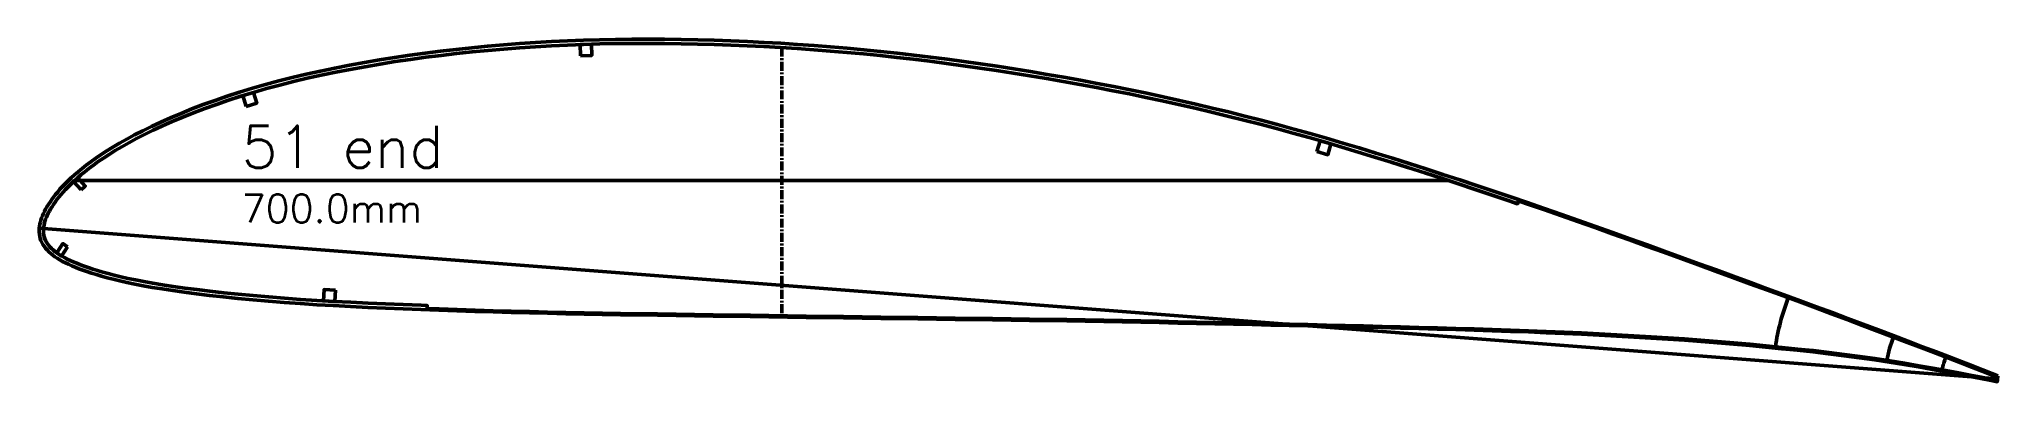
# Model space of a CAD drawing. Header units: metres. Extents: x -3 to 1074, y -15727 to -22.
# Drawn here: x -2 to 696, y -10372 to -10250 of the extents above; entities that cross this region are included whole.
import ezdxf
from ezdxf.enums import TextEntityAlignment as Align

# ---------------------------------------------------------------- set-up
doc = ezdxf.new("R2010")
doc.units = ezdxf.units.M
doc.linetypes.add('CENTER', pattern=[5.08, 3.175, -0.635, 0.635, -0.635])
for name, color, linetype, lineweight in [('FoilLayer', 7, 'Continuous', 50), ('StringerLayer', 7, 'Continuous', 50), ('SubLayer', 7, 'Continuous', 50), ('TextLayer', 7, 'Continuous', 50)]:
    doc.layers.add(name, color=color, linetype=linetype, lineweight=lineweight)
doc.styles.add('MSゴシック', font='romans')

msp = doc.modelspace()

# ---------------------------------------------------------------- texts
at = {"layer": 'TextLayer', "style": 'MSゴシック'}
msp.add_text('51 end', height=15, dxfattribs=at).set_placement((70, -10300), align=Align.BOTTOM_LEFT)
msp.add_text('700.0mm', height=10, dxfattribs=at).set_placement((70, -10305), align=Align.TOP_LEFT)

# ---------------------------------------------------------------- linework, layer by layer
at = {"layer": 'FoilLayer'}
for points in [[(695.93, -10369.66), (693.85, -10368.81), (690.5, -10367.52), (686.87, -10366.08), (682.91, -10364.54), (678.59, -10362.89), (673.94, -10361.12), (669.02, -10359.23), (663.87, -10357.27), (658.58, -10355.25), (653.23, -10353.23), (647.84, -10351.24), (642.38, -10349.17), (636.85, -10347.08), (631.22, -10344.98), (625.5, -10342.87), (619.69, -10340.74), (613.77, -10338.57), (607.75, -10336.37), (601.66, -10334.14), (595.53, -10331.9), (589.38, -10329.66), (583.22, -10327.42), (577.07, -10325.19), (570.92, -10322.97), (564.78, -10320.76), (558.64, -10318.56), (552.53, -10316.38), (546.44, -10314.23), (540.37, -10312.09), (534.3, -10309.98), (528.24, -10307.89), (522.2, -10305.83), (516.18, -10303.79), (510.16, -10301.78), (504.14, -10299.79), (498.13, -10297.83), (492.12, -10295.89), (486.12, -10293.97), (480.16, -10292.08), (474.24, -10290.23), (468.36, -10288.44), (462.51, -10286.68), (456.67, -10284.97), (450.84, -10283.31), (445.02, -10281.68), (439.21, -10280.1), (433.4, -10278.56), (427.6, -10277.07), (421.79, -10275.61), (415.97, -10274.2), (410.14, -10272.83), (404.3, -10271.5), (398.45, -10270.2), (392.58, -10268.95), (386.71, -10267.73), (380.83, -10266.55), (374.93, -10265.42), (369.02, -10264.31), (363.08, -10263.25), (357.14, -10262.22), (351.19, -10261.22), (345.24, -10260.26), (339.29, -10259.34), (333.34, -10258.46), (327.39, -10257.62), (321.45, -10256.82), (315.52, -10256.06), (309.58, -10255.35), (303.65, -10254.67), (297.72, -10254.04), (291.79, -10253.45), (285.87, -10252.9), (279.94, -10252.4), (274.02, -10251.94), (268.09, -10251.52), (262.15, -10251.14), (256.22, -10250.81), (250.29, -10250.52), (244.38, -10250.27), (238.46, -10250.06), (232.56, -10249.9), (226.67, -10249.78), (220.79, -10249.71), (214.93, -10249.67), (209.12, -10249.68), (203.33, -10249.75), (197.59, -10249.86), (191.86, -10250.04), (186.13, -10250.27), (180.41, -10250.55), (174.71, -10250.88), (169.02, -10251.26), (163.35, -10251.69), (157.7, -10252.18), (152.08, -10252.72), (146.49, -10253.31), (140.94, -10253.95), (135.42, -10254.65), (129.94, -10255.4), (124.51, -10256.2), (119.13, -10257.07), (113.78, -10257.99), (108.47, -10258.97), (103.23, -10259.99), (98.08, -10261.05), (93.04, -10262.16), (88.09, -10263.33), (83.25, -10264.55), (78.5, -10265.83), (73.85, -10267.17), (69.29, -10268.56), (64.85, -10270), (60.54, -10271.48), (56.35, -10272.99), (52.31, -10274.54), (48.43, -10276.1), (44.72, -10277.66), (41.2, -10279.21), (37.88, -10280.75), (34.76, -10282.27), (31.83, -10283.77), (29.1, -10285.25), (26.55, -10286.7), (24.17, -10288.11), (21.97, -10289.48), (19.93, -10290.8), (18.03, -10292.09), (16.28, -10293.34), (14.66, -10294.57), (13.16, -10295.76), (11.77, -10296.91), (10.48, -10298.03), (9.28, -10299.11), (8.17, -10300.17), (7.13, -10301.2), (6.18, -10302.2), (5.29, -10303.17), (4.46, -10304.13), (3.7, -10305.06), (2.99, -10305.96), (2.34, -10306.85), (1.74, -10307.72), (1.17, -10308.57), (0.65, -10309.4), (0.18, -10310.22), (-0.23, -10311.03), (-0.61, -10311.82), (-0.96, -10312.6), (-1.26, -10313.36), (-1.5, -10314.13), (-1.71, -10314.88), (-1.87, -10315.61), (-2, -10316.34), (-2.09, -10317.05), (-2.13, -10317.76), (-2.13, -10318.47), (-2.07, -10319.19), (-1.94, -10319.92), (-1.75, -10320.64), (-1.5, -10321.36), (-1.19, -10322.07), (-0.81, -10322.77), (-0.37, -10323.45), (0.13, -10324.12), (0.69, -10324.77), (1.3, -10325.4), (1.97, -10326.01), (2.7, -10326.61), (3.48, -10327.19), (4.32, -10327.75), (5.22, -10328.3), (6.18, -10328.83), (7.21, -10329.35), (8.3, -10329.87), (9.46, -10330.39), (10.69, -10330.91), (12.01, -10331.44), (13.41, -10331.97), (14.91, -10332.5), (16.52, -10333.03), (18.25, -10333.56), (20.11, -10334.1), (22.12, -10334.65), (24.28, -10335.21), (26.63, -10335.79), (29.16, -10336.36), (31.91, -10336.94), (34.89, -10337.52), (38.13, -10338.09), (41.65, -10338.66), (45.46, -10339.24), (49.55, -10339.83), (53.92, -10340.4), (58.57, -10340.95), (63.49, -10341.49), (68.67, -10342.01), (74.04, -10342.52), (79.57, -10343.02), (85.22, -10343.48), (90.96, -10343.9), (96.8, -10344.27), (102.76, -10344.61), (108.84, -10344.93), (115, -10345.22), (121.25, -10345.49), (127.57, -10345.75), (133.95, -10346), (140.36, -10346.24), (146.78, -10346.47), (153.19, -10346.68), (159.62, -10346.86), (166.09, -10347.03), (172.58, -10347.2), (179.08, -10347.35), (185.58, -10347.5), (192.07, -10347.63), (198.57, -10347.74), (205.1, -10347.84), (211.67, -10347.93), (218.24, -10348.03), (224.84, -10348.13), (231.44, -10348.22), (238.05, -10348.31), (244.68, -10348.4), (251.32, -10348.49), (257.96, -10348.58), (264.6, -10348.68), (271.24, -10348.78), (277.87, -10348.88), (284.51, -10348.96), (291.15, -10349.05), (297.78, -10349.14), (304.42, -10349.23), (311.06, -10349.33), (317.7, -10349.42), (324.34, -10349.51), (330.97, -10349.6), (337.61, -10349.68), (344.24, -10349.76), (350.86, -10349.86), (357.48, -10349.95), (364.09, -10350.05), (370.7, -10350.16), (377.31, -10350.27), (383.9, -10350.39), (390.49, -10350.52), (397.08, -10350.65), (403.69, -10350.8), (410.31, -10350.95), (416.93, -10351.09), (423.56, -10351.23), (430.19, -10351.37), (436.81, -10351.52), (443.42, -10351.67), (450.04, -10351.82), (456.66, -10351.98), (463.27, -10352.13), (469.87, -10352.28), (476.45, -10352.44), (483.02, -10352.61), (489.59, -10352.8), (496.16, -10352.98), (502.73, -10353.17), (509.26, -10353.36), (515.75, -10353.56), (522.19, -10353.77), (528.61, -10354), (535, -10354.25), (541.32, -10354.5), (547.57, -10354.78), (553.8, -10355.09), (560, -10355.44), (566.19, -10355.8), (572.32, -10356.15), (578.33, -10356.5), (584.22, -10356.91), (590.09, -10357.39), (595.97, -10357.87), (601.78, -10358.34), (607.51, -10358.84), (613.21, -10359.41), (618.9, -10359.98), (624.53, -10360.51), (630.08, -10361.08), (635.6, -10361.74), (641.15, -10362.46), (646.67, -10363.17), (652.05, -10363.89), (657.31, -10364.7), (662.55, -10365.57), (667.68, -10366.45), (672.65, -10367.31), (677.37, -10368.17), (681.84, -10369.02), (686.03, -10369.81), (689.92, -10370.57), (693.51, -10371.29), (695.72, -10371.75)], [(695.76, -10370.08), (693.68, -10369.23), (690.33, -10367.93), (686.71, -10366.5), (682.75, -10364.96), (678.43, -10363.31), (673.78, -10361.54), (668.86, -10359.65), (663.71, -10357.69), (658.42, -10355.67), (653.07, -10353.65), (647.68, -10351.66), (642.22, -10349.59), (636.69, -10347.5), (631.06, -10345.41), (625.35, -10343.29), (619.53, -10341.17), (613.61, -10338.99), (607.59, -10336.79), (601.51, -10334.56), (595.37, -10332.33), (589.22, -10330.08), (583.07, -10327.84), (576.92, -10325.61), (570.77, -10323.39), (564.62, -10321.18), (558.49, -10318.98), (552.38, -10316.8), (546.29, -10314.65), (540.22, -10312.52), (534.15, -10310.41), (528.1, -10308.32), (525.1, -10307.29), (524.76, -10308.29), (521.72, -10307.25), (515.7, -10305.21), (509.69, -10303.2), (503.68, -10301.21), (497.67, -10299.25), (491.66, -10297.31), (485.67, -10295.4), (479.71, -10293.51), (473.81, -10291.67), (467.93, -10289.87), (462.09, -10288.12), (456.26, -10286.42), (450.44, -10284.75), (444.63, -10283.13), (438.82, -10281.55), (433.03, -10280.01), (427.23, -10278.52), (421.43, -10277.07), (415.63, -10275.66), (409.81, -10274.29), (403.97, -10272.96), (398.13, -10271.67), (392.28, -10270.41), (386.42, -10269.2), (380.55, -10268.03), (374.66, -10266.89), (368.75, -10265.79), (362.83, -10264.73), (356.89, -10263.7), (350.95, -10262.7), (345.01, -10261.75), (339.07, -10260.83), (333.13, -10259.95), (327.19, -10259.11), (321.26, -10258.31), (315.34, -10257.55), (309.41, -10256.84), (303.49, -10256.16), (297.57, -10255.53), (291.66, -10254.94), (285.74, -10254.4), (279.83, -10253.89), (273.91, -10253.43), (267.99, -10253.02), (262.07, -10252.64), (256.15, -10252.31), (250.23, -10252.02), (244.32, -10251.77), (238.42, -10251.56), (232.53, -10251.4), (226.65, -10251.28), (220.78, -10251.21), (214.94, -10251.17), (209.13, -10251.18), (203.36, -10251.25), (197.63, -10251.36), (191.92, -10251.53), (186.2, -10251.76), (180.5, -10252.04), (174.81, -10252.37), (169.14, -10252.75), (163.48, -10253.19), (157.84, -10253.67), (152.24, -10254.21), (146.66, -10254.8), (141.12, -10255.44), (135.62, -10256.13), (130.16, -10256.88), (124.75, -10257.68), (119.38, -10258.55), (114.05, -10259.47), (108.76, -10260.44), (103.54, -10261.46), (98.41, -10262.52), (93.38, -10263.62), (88.46, -10264.78), (83.64, -10266), (78.91, -10267.28), (74.28, -10268.61), (69.76, -10269.99), (65.34, -10271.42), (61.05, -10272.89), (56.89, -10274.4), (52.87, -10275.93), (49.01, -10277.48), (45.32, -10279.03), (41.83, -10280.57), (38.54, -10282.09), (35.44, -10283.6), (32.55, -10285.09), (29.84, -10286.56), (27.31, -10287.99), (24.96, -10289.38), (22.79, -10290.73), (20.77, -10292.04), (18.91, -10293.31), (17.19, -10294.54), (15.6, -10295.74), (14.12, -10296.91), (12.75, -10298.04), (11.49, -10299.14), (10.31, -10300.2), (9.22, -10301.23), (8.22, -10302.23), (7.29, -10303.21), (6.42, -10304.15), (5.62, -10305.08), (4.88, -10305.98), (4.2, -10306.85), (3.57, -10307.71), (2.99, -10308.55), (2.44, -10309.37), (1.95, -10310.14), (1.52, -10310.9), (1.12, -10311.68), (0.76, -10312.44), (0.44, -10313.14), (0.17, -10313.82), (-0.06, -10314.52), (-0.24, -10315.21), (-0.4, -10315.87), (-0.51, -10316.52), (-0.59, -10317.17), (-0.63, -10317.75), (-0.64, -10318.34), (-0.59, -10318.94), (-0.49, -10319.54), (-0.33, -10320.15), (-0.13, -10320.76), (0.13, -10321.36), (0.45, -10321.96), (0.82, -10322.55), (1.26, -10323.14), (1.76, -10323.72), (2.32, -10324.29), (2.93, -10324.85), (3.59, -10325.4), (4.31, -10325.94), (5.1, -10326.47), (5.95, -10326.98), (6.86, -10327.49), (7.85, -10328), (8.91, -10328.5), (10.04, -10329.01), (11.25, -10329.52), (12.54, -10330.03), (13.91, -10330.55), (15.38, -10331.08), (16.96, -10331.6), (18.67, -10332.12), (20.51, -10332.66), (22.49, -10333.2), (24.64, -10333.76), (26.96, -10334.32), (29.47, -10334.9), (32.19, -10335.47), (35.15, -10336.04), (38.37, -10336.61), (41.88, -10337.18), (45.67, -10337.76), (49.74, -10338.34), (54.1, -10338.91), (58.74, -10339.46), (63.65, -10340), (68.81, -10340.52), (74.18, -10341.03), (79.7, -10341.52), (85.33, -10341.98), (91.05, -10342.4), (96.88, -10342.78), (102.84, -10343.11), (108.91, -10343.43), (115.07, -10343.72), (121.31, -10344), (127.63, -10344.25), (134.01, -10344.5), (136.15, -10344.58), (136.11, -10345.63), (140.38, -10345.79), (146.79, -10346.02), (153.21, -10346.23), (159.64, -10346.41), (166.1, -10346.58), (172.59, -10346.75), (179.09, -10346.9), (185.59, -10347.05), (192.07, -10347.18), (198.58, -10347.29), (205.11, -10347.39), (211.67, -10347.48), (218.25, -10347.58), (224.84, -10347.68), (231.44, -10347.77), (238.06, -10347.86), (244.69, -10347.95), (251.33, -10348.04), (257.97, -10348.13), (264.61, -10348.23), (271.25, -10348.33), (277.88, -10348.43), (284.51, -10348.51), (291.15, -10348.6), (297.79, -10348.69), (304.43, -10348.78), (311.07, -10348.88), (317.71, -10348.97), (324.34, -10349.06), (330.98, -10349.15), (337.62, -10349.23), (344.25, -10349.31), (350.87, -10349.41), (357.48, -10349.5), (364.1, -10349.6), (370.71, -10349.71), (377.31, -10349.82), (383.91, -10349.94), (390.5, -10350.07), (397.09, -10350.2), (403.7, -10350.35), (410.32, -10350.5), (416.94, -10350.64), (423.57, -10350.78), (430.2, -10350.92), (436.82, -10351.07), (443.44, -10351.22), (450.05, -10351.37), (456.67, -10351.53), (463.28, -10351.68), (469.88, -10351.83), (476.46, -10351.99), (483.03, -10352.16), (489.6, -10352.35), (496.18, -10352.53), (502.74, -10352.72), (509.28, -10352.91), (515.77, -10353.11), (522.21, -10353.32), (528.63, -10353.55), (535.01, -10353.8), (541.34, -10354.05), (547.6, -10354.33), (553.82, -10354.64), (560.03, -10354.99), (566.21, -10355.35), (572.35, -10355.7), (578.36, -10356.05), (584.26, -10356.47), (590.13, -10356.94), (596, -10357.43), (601.82, -10357.89), (607.55, -10358.39), (613.26, -10358.96), (618.95, -10359.53), (624.58, -10360.07), (630.13, -10360.63), (635.65, -10361.3), (641.21, -10362.01), (646.73, -10362.72), (652.12, -10363.44), (657.39, -10364.26), (662.62, -10365.13), (667.76, -10366.01), (672.73, -10366.87), (677.45, -10367.73), (681.92, -10368.58), (686.12, -10369.37), (690.01, -10370.13), (693.6, -10370.85), (695.82, -10371.31)]]:
    msp.add_lwpolyline(points, close=True, dxfattribs=at)
at = {"layer": 'StringerLayer'}
for points in [[(190.8, -10255.57), (194.8, -10255.45), (194.67, -10251.45), (190.68, -10251.57), (190.8, -10255.57)], [(71.61, -10273.61), (75.43, -10272.44), (74.26, -10268.61), (70.44, -10269.78), (71.61, -10273.61)], [(453.26, -10289.71), (457.1, -10290.83), (458.22, -10286.99), (454.38, -10285.87), (453.26, -10289.71)], [(12.81, -10303.33), (14.3, -10301.99), (11.61, -10299.03), (10.13, -10300.37), (12.81, -10303.33)], [(8.01, -10323.6), (6.35, -10322.49), (4.12, -10325.82), (5.78, -10326.93), (8.01, -10323.6)], [(103.42, -10339.14), (99.42, -10338.91), (99.2, -10342.91), (103.19, -10343.13), (103.42, -10339.14)]]:
    msp.add_lwpolyline(points, dxfattribs=at)
at = {"layer": 'SubLayer', "linetype": 'CENTER'}
msp.add_line((262.5, -10252.67), (262.5, -10348.2), dxfattribs=at)
at = {"layer": 'SubLayer'}
for p, q in [((499.96, -10300), (10.53, -10300)), ((-2.08, -10317.01), (695.85, -10370.71))]:
    msp.add_line(p, q, dxfattribs=at)
for radius, start, end in [(80, 158.81246, 171.80342), (40, 158.10226, 170.49353), (20, 157.10677, 170.72162)]:
    msp.add_arc((695.85, -10370.71), radius, start, end, dxfattribs=at)

msp.set_redraw_order([(e.dxf.handle, doc.entitydb.next_handle()) for e in msp.query("TEXT MTEXT ATTDEF DIMENSION ARC_DIMENSION")])  # texts and dimensions are drawn at this point

doc.saveas('drawing.dxf')
